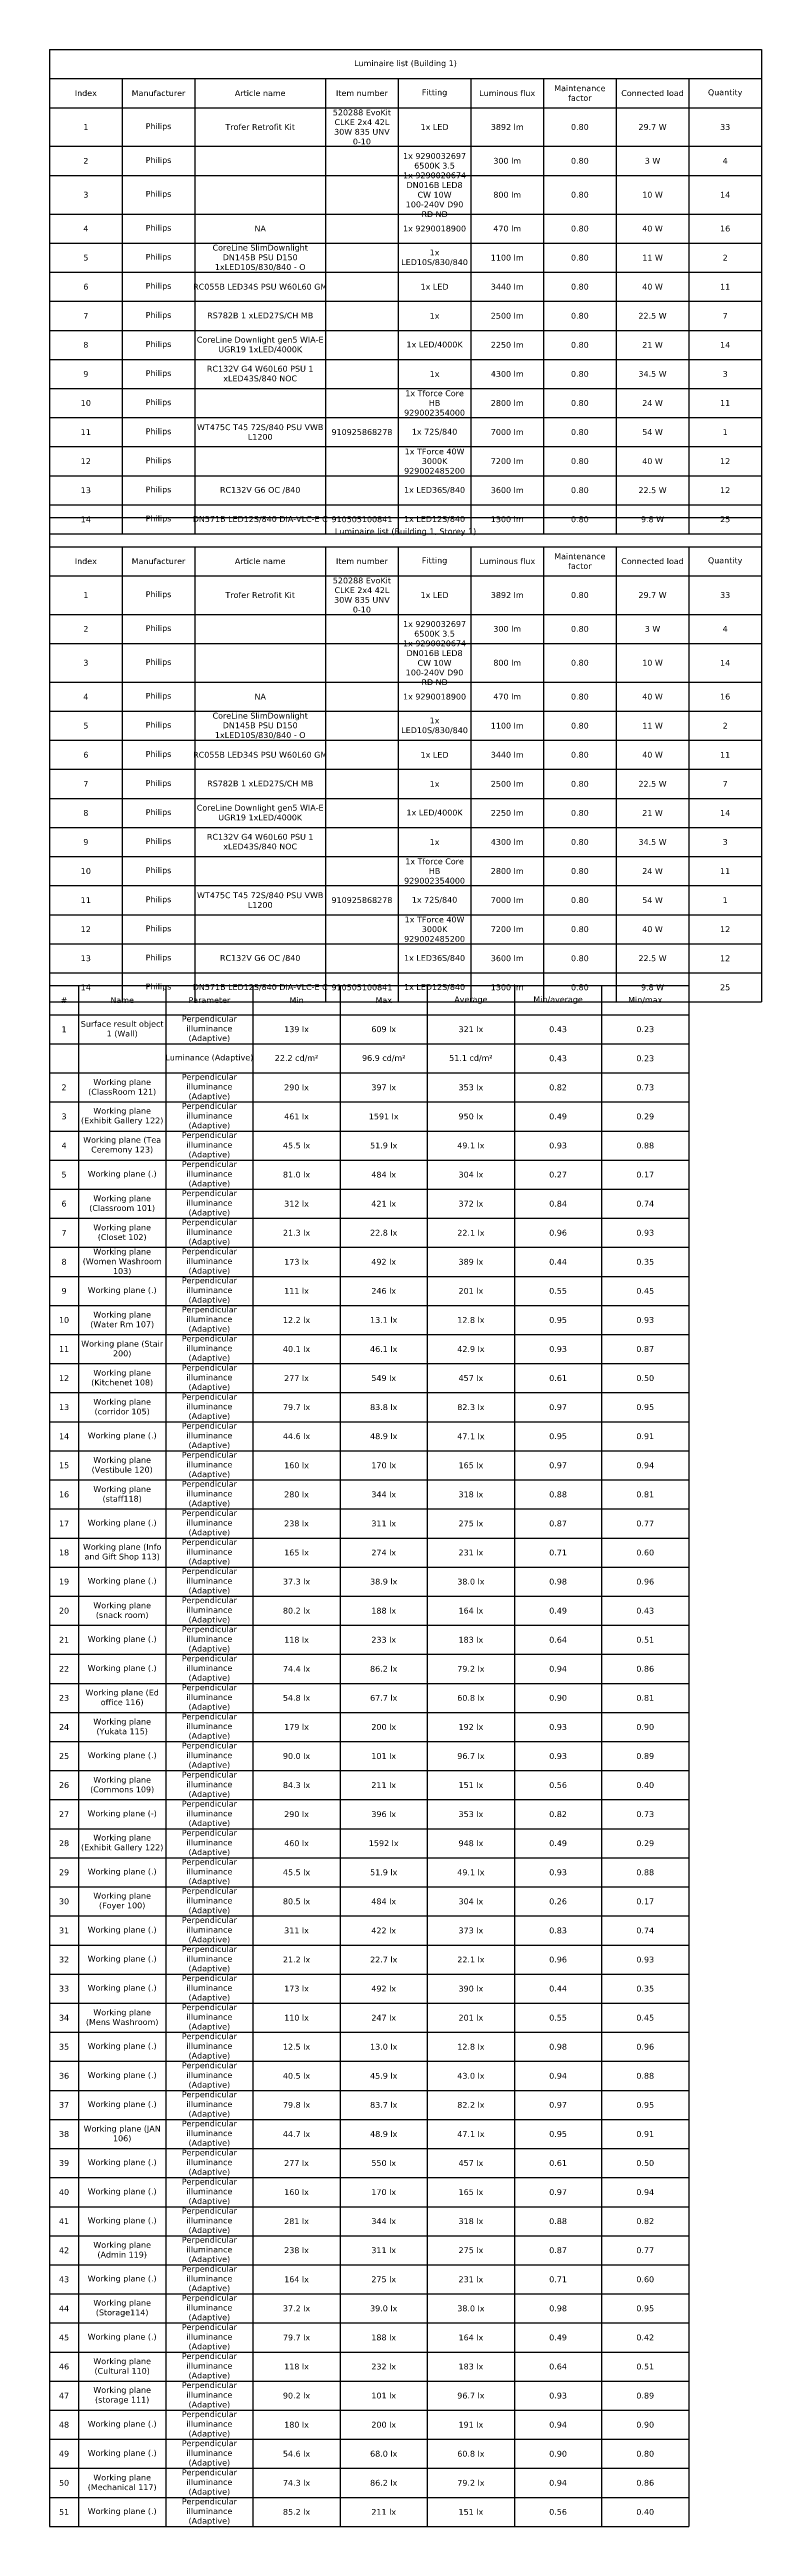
# Model space of a CAD drawing. Header units: inches. Extents: x 0 to 80, y -15 to 299.
# Drawn here: x 55.3 to 79.8, y 213.5 to 298.7 of the extents above.
import ezdxf

# ---------------------------------------------------------------- set-up
doc = ezdxf.new("R2010")
doc.units = ezdxf.units.IN
doc.header["$MEASUREMENT"] = 0
doc.layers.add('DLX_BLD0_LUMKEY', color=7, linetype='Continuous', true_color=0x969696)
doc.layers.add('DLX_BLD0_RESKEY', color=7, linetype='Continuous', true_color=0x707070)
doc.styles.add('TableTextStyle', font='')
doc.styles.get('TableTextStyle').set_extended_font_data('VERDANA.TTF')

# ---------------------------------------------------------------- blocks, each defined once
blk = doc.blocks.new('*T2')
at = {"layer": 'DLX_BLD0_LUMKEY', "color": 0, "linetype": 'ByBlock', "lineweight": -2}
for p, q in [((0, 0), (24.5, 0)), ((0, 0), (0, -16.659)), ((24.5, 0), (24.5, -16.659)), ((0, -1), (24.5, -1)), ((2.5, -1), (2.5, -16.659)), ((5, -1), (5, -16.659)), ((9.5, -1), (9.5, -16.659)), ((12, -1), (12, -16.659)), ((14.5, -1), (14.5, -16.659)), ((17, -1), (17, -16.659)), ((19.5, -1), (19.5, -16.659)), ((22, -1), (22, -16.659)), ((0, -2), (24.5, -2)), ((0, -3.329), (24.5, -3.329)), ((0, -4.329), (24.5, -4.329)), ((0, -5.659), (24.5, -5.659)), ((0, -6.659), (24.5, -6.659)), ((0, -7.659), (24.5, -7.659)), ((0, -8.659), (24.5, -8.659)), ((0, -9.659), (24.5, -9.659)), ((0, -10.659), (24.5, -10.659)), ((0, -11.659), (24.5, -11.659)), ((0, -12.659), (24.5, -12.659)), ((0, -13.659), (24.5, -13.659)), ((0, -14.659), (24.5, -14.659)), ((0, -15.659), (24.5, -15.659)), ((0, -16.659), (24.5, -16.659))]:
    blk.add_line(p, q, dxfattribs=at)
at = {"layer": 'DLX_BLD0_LUMKEY', "color": 0, "char_height": 0.2, "attachment_point": 5, "style": 'TableTextStyle'}
for s, insert, width in [('Luminaire list (Building 1)', (12.25, -0.5), 24.38), ('Index', (1.25, -1.5), 2.38), ('Manufacturer', (3.75, -1.5), 2.38), ('Article name', (7.25, -1.5), 4.38), ('Item number', (10.75, -1.5), 2.38), ('Fitting', (13.25, -1.5), 2.38), ('Luminous flux', (15.75, -1.5), 2.38), ('Maintenance factor', (18.25, -1.5), 2.38), ('Connected load', (20.75, -1.5), 2.38), ('Quantity', (23.25, -1.5), 2.38), ('Philips', (3.75, -2.665), 2.38), ('Trofer Retrofit Kit', (7.25, -2.665), 4.38), ('520288 EvoKit CLKE 2x4 42L 30W 835 UNV 0-10', (10.75, -2.665), 2.38), ('3892 lm', (15.75, -2.665), 2.38), ('1', (1.25, -2.665), 2.38), ('1x LED', (13.25, -2.665), 2.38), ('0.80', (18.25, -2.665), 2.38), ('29.7 W', (20.75, -2.665), 2.38), ('33', (23.25, -2.665), 2.38), ('2', (1.25, -3.829), 2.38), ('Philips', (3.75, -3.829), 2.38), ('1x 9290032697 6500K 3.5', (13.25, -3.829), 2.38), ('1x 9290020674 DN016B LED8 CW 10W 100-240V D90 RD ND', (13.25, -4.994), 2.38), ('300 lm', (15.75, -3.829), 2.38), ('0.80', (18.25, -3.829), 2.38), ('3 W', (20.75, -3.829), 2.38), ('4', (23.25, -3.829), 2.38), ('3', (1.25, -4.994), 2.38), ('Philips', (3.75, -4.994), 2.38), ('800 lm', (15.75, -4.994), 2.38), ('0.80', (18.25, -4.994), 2.38), ('10 W', (20.75, -4.994), 2.38), ('14', (23.25, -4.994), 2.38), ('4', (1.25, -6.159), 2.38), ('Philips', (3.75, -6.159), 2.38), ('CoreLine SlimDownlight DN145B PSU D150 1xLED10S/830/840 - O', (7.25, -7.159), 4.38), ('NA', (7.25, -6.159), 4.38), ('1x 9290018900', (13.25, -6.159), 2.38), ('470 lm', (15.75, -6.159), 2.38), ('0.80', (18.25, -6.159), 2.38), ('40 W', (20.75, -6.159), 2.38), ('16', (23.25, -6.159), 2.38), ('5', (1.25, -7.159), 2.38), ('Philips', (3.75, -7.159), 2.38), ('1x LED10S/830/840', (13.25, -7.159), 2.38), ('1100 lm', (15.75, -7.159), 2.38), ('0.80', (18.25, -7.159), 2.38), ('11 W', (20.75, -7.159), 2.38), ('2', (23.25, -7.159), 2.38), ('6', (1.25, -8.159), 2.38), ('Philips', (3.75, -8.159), 2.38), ('RC055B LED34S PSU W60L60 GM', (7.25, -8.159), 4.38), ('1x LED', (13.25, -8.159), 2.38), ('3440 lm', (15.75, -8.159), 2.38), ('0.80', (18.25, -8.159), 2.38), ('40 W', (20.75, -8.159), 2.38), ('11', (23.25, -8.159), 2.38), ('7', (1.25, -9.159), 2.38), ('Philips', (3.75, -9.159), 2.38), ('RS782B 1 xLED27S/CH MB', (7.25, -9.159), 4.38), ('1x ', (13.25, -9.159), 2.38), ('2500 lm', (15.75, -9.159), 2.38), ('0.80', (18.25, -9.159), 2.38), ('22.5 W', (20.75, -9.159), 2.38), ('7', (23.25, -9.159), 2.38), ('8', (1.25, -10.159), 2.38), ('Philips', (3.75, -10.159), 2.38), ('CoreLine Downlight gen5 WIA-E UGR19 1xLED/4000K', (7.25, -10.159), 4.38), ('1x LED/4000K', (13.25, -10.159), 2.38), ('2250 lm', (15.75, -10.159), 2.38), ('0.80', (18.25, -10.159), 2.38), ('21 W', (20.75, -10.159), 2.38), ('14', (23.25, -10.159), 2.38), ('9', (1.25, -11.159), 2.38), ('Philips', (3.75, -11.159), 2.38), ('RC132V G4 W60L60 PSU 1 xLED43S/840 NOC', (7.25, -11.159), 4.38), ('1x ', (13.25, -11.159), 2.38), ('4300 lm', (15.75, -11.159), 2.38), ('0.80', (18.25, -11.159), 2.38), ('34.5 W', (20.75, -11.159), 2.38), ('3', (23.25, -11.159), 2.38), ('1x Tforce Core HB 929002354000', (13.25, -12.159), 2.38), ('10', (1.25, -12.159), 2.38), ('Philips', (3.75, -12.159), 2.38), ('2800 lm', (15.75, -12.159), 2.38), ('0.80', (18.25, -12.159), 2.38), ('24 W', (20.75, -12.159), 2.38), ('11', (23.25, -12.159), 2.38), ('11', (1.25, -13.159), 2.38), ('Philips', (3.75, -13.159), 2.38), ('WT475C T45 72S/840 PSU VWB L1200', (7.25, -13.159), 4.38), ('910925868278', (10.75, -13.159), 2.38), ('1x 72S/840', (13.25, -13.159), 2.38), ('7000 lm', (15.75, -13.159), 2.38), ('0.80', (18.25, -13.159), 2.38), ('54 W', (20.75, -13.159), 2.38), ('1', (23.25, -13.159), 2.38), ('12', (1.25, -14.159), 2.38), ('Philips', (3.75, -14.159), 2.38), ('1x TForce 40W 3000K 929002485200', (13.25, -14.159), 2.38), ('7200 lm', (15.75, -14.159), 2.38), ('0.80', (18.25, -14.159), 2.38), ('40 W', (20.75, -14.159), 2.38), ('12', (23.25, -14.159), 2.38), ('13', (1.25, -15.159), 2.38), ('Philips', (3.75, -15.159), 2.38), ('RC132V G6 OC /840', (7.25, -15.159), 4.38), ('1x LED36S/840', (13.25, -15.159), 2.38), ('3600 lm', (15.75, -15.159), 2.38), ('0.80', (18.25, -15.159), 2.38), ('22.5 W', (20.75, -15.159), 2.38), ('12', (23.25, -15.159), 2.38), ('14', (1.25, -16.159), 2.38), ('Philips', (3.75, -16.159), 2.38), ('DN571B LED12S/840 DIA-VLC-E C', (7.25, -16.159), 4.38), ('910505100841', (10.75, -16.159), 2.38), ('1x LED12S/840', (13.25, -16.159), 2.38), ('1300 lm', (15.75, -16.159), 2.38), ('0.80', (18.25, -16.159), 2.38), ('9.8 W', (20.75, -16.159), 2.38), ('25', (23.25, -16.159), 2.38)]:
    blk.add_mtext(s, dxfattribs=dict(at, insert=insert, width=width))
blk = doc.blocks.new('*T3')
at = {"layer": 'DLX_BLD0_LUMKEY', "color": 0, "linetype": 'ByBlock', "lineweight": -2}
for p, q in [((0, 0), (24.5, 0)), ((0, 0), (0, -16.659)), ((24.5, 0), (24.5, -16.659)), ((0, -1), (24.5, -1)), ((2.5, -1), (2.5, -16.659)), ((5, -1), (5, -16.659)), ((9.5, -1), (9.5, -16.659)), ((12, -1), (12, -16.659)), ((14.5, -1), (14.5, -16.659)), ((17, -1), (17, -16.659)), ((19.5, -1), (19.5, -16.659)), ((22, -1), (22, -16.659)), ((0, -2), (24.5, -2)), ((0, -3.329), (24.5, -3.329)), ((0, -4.329), (24.5, -4.329)), ((0, -5.659), (24.5, -5.659)), ((0, -6.659), (24.5, -6.659)), ((0, -7.659), (24.5, -7.659)), ((0, -8.659), (24.5, -8.659)), ((0, -9.659), (24.5, -9.659)), ((0, -10.659), (24.5, -10.659)), ((0, -11.659), (24.5, -11.659)), ((0, -12.659), (24.5, -12.659)), ((0, -13.659), (24.5, -13.659)), ((0, -14.659), (24.5, -14.659)), ((0, -15.659), (24.5, -15.659)), ((0, -16.659), (24.5, -16.659))]:
    blk.add_line(p, q, dxfattribs=at)
at = {"layer": 'DLX_BLD0_LUMKEY', "color": 0, "char_height": 0.2, "attachment_point": 5, "style": 'TableTextStyle'}
for s, insert, width in [('Luminaire list (Building 1, Storey 1)', (12.25, -0.5), 24.38), ('Index', (1.25, -1.5), 2.38), ('Manufacturer', (3.75, -1.5), 2.38), ('Article name', (7.25, -1.5), 4.38), ('Item number', (10.75, -1.5), 2.38), ('Fitting', (13.25, -1.5), 2.38), ('Luminous flux', (15.75, -1.5), 2.38), ('Maintenance factor', (18.25, -1.5), 2.38), ('Connected load', (20.75, -1.5), 2.38), ('Quantity', (23.25, -1.5), 2.38), ('Philips', (3.75, -2.665), 2.38), ('Trofer Retrofit Kit', (7.25, -2.665), 4.38), ('520288 EvoKit CLKE 2x4 42L 30W 835 UNV 0-10', (10.75, -2.665), 2.38), ('3892 lm', (15.75, -2.665), 2.38), ('1', (1.25, -2.665), 2.38), ('1x LED', (13.25, -2.665), 2.38), ('0.80', (18.25, -2.665), 2.38), ('29.7 W', (20.75, -2.665), 2.38), ('33', (23.25, -2.665), 2.38), ('2', (1.25, -3.829), 2.38), ('Philips', (3.75, -3.829), 2.38), ('1x 9290032697 6500K 3.5', (13.25, -3.829), 2.38), ('1x 9290020674 DN016B LED8 CW 10W 100-240V D90 RD ND', (13.25, -4.994), 2.38), ('300 lm', (15.75, -3.829), 2.38), ('0.80', (18.25, -3.829), 2.38), ('3 W', (20.75, -3.829), 2.38), ('4', (23.25, -3.829), 2.38), ('3', (1.25, -4.994), 2.38), ('Philips', (3.75, -4.994), 2.38), ('800 lm', (15.75, -4.994), 2.38), ('0.80', (18.25, -4.994), 2.38), ('10 W', (20.75, -4.994), 2.38), ('14', (23.25, -4.994), 2.38), ('4', (1.25, -6.159), 2.38), ('Philips', (3.75, -6.159), 2.38), ('CoreLine SlimDownlight DN145B PSU D150 1xLED10S/830/840 - O', (7.25, -7.159), 4.38), ('NA', (7.25, -6.159), 4.38), ('1x 9290018900', (13.25, -6.159), 2.38), ('470 lm', (15.75, -6.159), 2.38), ('0.80', (18.25, -6.159), 2.38), ('40 W', (20.75, -6.159), 2.38), ('16', (23.25, -6.159), 2.38), ('5', (1.25, -7.159), 2.38), ('Philips', (3.75, -7.159), 2.38), ('1x LED10S/830/840', (13.25, -7.159), 2.38), ('1100 lm', (15.75, -7.159), 2.38), ('0.80', (18.25, -7.159), 2.38), ('11 W', (20.75, -7.159), 2.38), ('2', (23.25, -7.159), 2.38), ('6', (1.25, -8.159), 2.38), ('Philips', (3.75, -8.159), 2.38), ('RC055B LED34S PSU W60L60 GM', (7.25, -8.159), 4.38), ('1x LED', (13.25, -8.159), 2.38), ('3440 lm', (15.75, -8.159), 2.38), ('0.80', (18.25, -8.159), 2.38), ('40 W', (20.75, -8.159), 2.38), ('11', (23.25, -8.159), 2.38), ('7', (1.25, -9.159), 2.38), ('Philips', (3.75, -9.159), 2.38), ('RS782B 1 xLED27S/CH MB', (7.25, -9.159), 4.38), ('1x ', (13.25, -9.159), 2.38), ('2500 lm', (15.75, -9.159), 2.38), ('0.80', (18.25, -9.159), 2.38), ('22.5 W', (20.75, -9.159), 2.38), ('7', (23.25, -9.159), 2.38), ('8', (1.25, -10.159), 2.38), ('Philips', (3.75, -10.159), 2.38), ('CoreLine Downlight gen5 WIA-E UGR19 1xLED/4000K', (7.25, -10.159), 4.38), ('1x LED/4000K', (13.25, -10.159), 2.38), ('2250 lm', (15.75, -10.159), 2.38), ('0.80', (18.25, -10.159), 2.38), ('21 W', (20.75, -10.159), 2.38), ('14', (23.25, -10.159), 2.38), ('9', (1.25, -11.159), 2.38), ('Philips', (3.75, -11.159), 2.38), ('RC132V G4 W60L60 PSU 1 xLED43S/840 NOC', (7.25, -11.159), 4.38), ('1x ', (13.25, -11.159), 2.38), ('4300 lm', (15.75, -11.159), 2.38), ('0.80', (18.25, -11.159), 2.38), ('34.5 W', (20.75, -11.159), 2.38), ('3', (23.25, -11.159), 2.38), ('1x Tforce Core HB 929002354000', (13.25, -12.159), 2.38), ('10', (1.25, -12.159), 2.38), ('Philips', (3.75, -12.159), 2.38), ('2800 lm', (15.75, -12.159), 2.38), ('0.80', (18.25, -12.159), 2.38), ('24 W', (20.75, -12.159), 2.38), ('11', (23.25, -12.159), 2.38), ('11', (1.25, -13.159), 2.38), ('Philips', (3.75, -13.159), 2.38), ('WT475C T45 72S/840 PSU VWB L1200', (7.25, -13.159), 4.38), ('910925868278', (10.75, -13.159), 2.38), ('1x 72S/840', (13.25, -13.159), 2.38), ('7000 lm', (15.75, -13.159), 2.38), ('0.80', (18.25, -13.159), 2.38), ('54 W', (20.75, -13.159), 2.38), ('1', (23.25, -13.159), 2.38), ('12', (1.25, -14.159), 2.38), ('Philips', (3.75, -14.159), 2.38), ('1x TForce 40W 3000K 929002485200', (13.25, -14.159), 2.38), ('7200 lm', (15.75, -14.159), 2.38), ('0.80', (18.25, -14.159), 2.38), ('40 W', (20.75, -14.159), 2.38), ('12', (23.25, -14.159), 2.38), ('13', (1.25, -15.159), 2.38), ('Philips', (3.75, -15.159), 2.38), ('RC132V G6 OC /840', (7.25, -15.159), 4.38), ('1x LED36S/840', (13.25, -15.159), 2.38), ('3600 lm', (15.75, -15.159), 2.38), ('0.80', (18.25, -15.159), 2.38), ('22.5 W', (20.75, -15.159), 2.38), ('12', (23.25, -15.159), 2.38), ('14', (1.25, -16.159), 2.38), ('Philips', (3.75, -16.159), 2.38), ('DN571B LED12S/840 DIA-VLC-E C', (7.25, -16.159), 4.38), ('910505100841', (10.75, -16.159), 2.38), ('1x LED12S/840', (13.25, -16.159), 2.38), ('1300 lm', (15.75, -16.159), 2.38), ('0.80', (18.25, -16.159), 2.38), ('9.8 W', (20.75, -16.159), 2.38), ('25', (23.25, -16.159), 2.38)]:
    blk.add_mtext(s, dxfattribs=dict(at, insert=insert, width=width))
blk = doc.blocks.new('*T4')
at = {"layer": 'DLX_BLD0_RESKEY', "color": 0, "linetype": 'ByBlock', "lineweight": -2}
for p, q in [((0, 0), (22, 0)), ((0, 0), (0, -53)), ((1, 0), (1, -53)), ((4, 0), (4, -53)), ((7, 0), (7, -53)), ((10, 0), (10, -53)), ((13, 0), (13, -53)), ((16, 0), (16, -53)), ((19, 0), (19, -53)), ((22, 0), (22, -53)), ((0, -1), (22, -1)), ((0, -2), (22, -2)), ((0, -3), (22, -3)), ((0, -4), (22, -4)), ((0, -5), (22, -5)), ((0, -6), (22, -6)), ((0, -7), (22, -7)), ((0, -8), (22, -8)), ((0, -9), (22, -9)), ((0, -10), (22, -10)), ((0, -11), (22, -11)), ((0, -12), (22, -12)), ((0, -13), (22, -13)), ((0, -14), (22, -14)), ((0, -15), (22, -15)), ((0, -16), (22, -16)), ((0, -17), (22, -17)), ((0, -18), (22, -18)), ((0, -19), (22, -19)), ((0, -20), (22, -20)), ((0, -21), (22, -21)), ((0, -22), (22, -22)), ((0, -23), (22, -23)), ((0, -24), (22, -24)), ((0, -25), (22, -25)), ((0, -26), (22, -26)), ((0, -27), (22, -27)), ((0, -28), (22, -28)), ((0, -29), (22, -29)), ((0, -30), (22, -30)), ((0, -31), (22, -31)), ((0, -32), (22, -32)), ((0, -33), (22, -33)), ((0, -34), (22, -34)), ((0, -35), (22, -35)), ((0, -36), (22, -36)), ((0, -37), (22, -37)), ((0, -38), (22, -38)), ((0, -39), (22, -39)), ((0, -40), (22, -40)), ((0, -41), (22, -41)), ((0, -42), (22, -42)), ((0, -43), (22, -43)), ((0, -44), (22, -44)), ((0, -45), (22, -45)), ((0, -46), (22, -46)), ((0, -47), (22, -47)), ((0, -48), (22, -48)), ((0, -49), (22, -49)), ((0, -50), (22, -50)), ((0, -51), (22, -51)), ((0, -52), (22, -52)), ((0, -53), (22, -53))]:
    blk.add_line(p, q, dxfattribs=at)
at = {"layer": 'DLX_BLD0_RESKEY', "color": 0, "char_height": 0.2, "attachment_point": 5, "style": 'TableTextStyle'}
for s, insert, width in [('#', (0.5, -0.5), 0.88), ('Name', (2.5, -0.5), 2.88), ('Parameter', (5.5, -0.5), 2.88), ('Min', (8.5, -0.5), 2.88), ('Max', (11.5, -0.5), 2.88), ('Average', (14.5, -0.5), 2.88), ('Min/average', (17.5, -0.5), 2.88), ('Min/max', (20.5, -0.5), 2.88), ('1', (0.5, -1.5), 0.88), ('Surface result object 1 (Wall)', (2.5, -1.5), 2.88), ('Perpendicular illuminance (Adaptive)', (5.5, -1.5), 2.88), ('139 lx', (8.5, -1.5), 2.88), ('609 lx', (11.5, -1.5), 2.88), ('321 lx', (14.5, -1.5), 2.88), ('0.43', (17.5, -1.5), 2.88), ('0.23', (20.5, -1.5), 2.88), ('Luminance (Adaptive)', (5.5, -2.5), 2.88), ('22.2 cd/m²', (8.5, -2.5), 2.88), ('96.9 cd/m²', (11.5, -2.5), 2.88), ('51.1 cd/m²', (14.5, -2.5), 2.88), ('0.43', (17.5, -2.5), 2.88), ('0.23', (20.5, -2.5), 2.88), ('2', (0.5, -3.5), 0.88), ('Working plane (ClassRoom 121)', (2.5, -3.5), 2.88), ('Perpendicular illuminance (Adaptive)', (5.5, -3.5), 2.88), ('290 lx', (8.5, -3.5), 2.88), ('397 lx', (11.5, -3.5), 2.88), ('353 lx', (14.5, -3.5), 2.88), ('0.82', (17.5, -3.5), 2.88), ('0.73', (20.5, -3.5), 2.88), ('Working plane (Exhibit Gallery 122)', (2.5, -4.5), 2.88), ('Perpendicular illuminance (Adaptive)', (5.5, -4.5), 2.88), ('3', (0.5, -4.5), 0.88), ('Perpendicular illuminance (Adaptive)', (5.5, -5.5), 2.88), ('461 lx', (8.5, -4.5), 2.88), ('1591 lx', (11.5, -4.5), 2.88), ('950 lx', (14.5, -4.5), 2.88), ('0.49', (17.5, -4.5), 2.88), ('0.29', (20.5, -4.5), 2.88), ('4', (0.5, -5.5), 0.88), ('Working plane (Tea Ceremony 123)', (2.5, -5.5), 2.88), ('45.5 lx', (8.5, -5.5), 2.88), ('51.9 lx', (11.5, -5.5), 2.88), ('49.1 lx', (14.5, -5.5), 2.88), ('0.93', (17.5, -5.5), 2.88), ('0.88', (20.5, -5.5), 2.88), ('5', (0.5, -6.5), 0.88), ('Working plane (.)', (2.5, -6.5), 2.88), ('Perpendicular illuminance (Adaptive)', (5.5, -6.5), 2.88), ('81.0 lx', (8.5, -6.5), 2.88), ('484 lx', (11.5, -6.5), 2.88), ('304 lx', (14.5, -6.5), 2.88), ('0.27', (17.5, -6.5), 2.88), ('0.17', (20.5, -6.5), 2.88), ('6', (0.5, -7.5), 0.88), ('Working plane (Classroom 101)', (2.5, -7.5), 2.88), ('Perpendicular illuminance (Adaptive)', (5.5, -7.5), 2.88), ('312 lx', (8.5, -7.5), 2.88), ('421 lx', (11.5, -7.5), 2.88), ('372 lx', (14.5, -7.5), 2.88), ('0.84', (17.5, -7.5), 2.88), ('0.74', (20.5, -7.5), 2.88), ('7', (0.5, -8.5), 0.88), ('Working plane (Closet 102)', (2.5, -8.5), 2.88), ('Perpendicular illuminance (Adaptive)', (5.5, -8.5), 2.88), ('21.3 lx', (8.5, -8.5), 2.88), ('22.8 lx', (11.5, -8.5), 2.88), ('22.1 lx', (14.5, -8.5), 2.88), ('0.96', (17.5, -8.5), 2.88), ('0.93', (20.5, -8.5), 2.88), ('Working plane (Women Washroom 103)', (2.5, -9.5), 2.88), ('Perpendicular illuminance (Adaptive)', (5.5, -9.5), 2.88), ('8', (0.5, -9.5), 0.88), ('Perpendicular illuminance (Adaptive)', (5.5, -10.5), 2.88), ('173 lx', (8.5, -9.5), 2.88), ('492 lx', (11.5, -9.5), 2.88), ('389 lx', (14.5, -9.5), 2.88), ('0.44', (17.5, -9.5), 2.88), ('0.35', (20.5, -9.5), 2.88), ('9', (0.5, -10.5), 0.88), ('Working plane (.)', (2.5, -10.5), 2.88), ('Perpendicular illuminance (Adaptive)', (5.5, -11.5), 2.88), ('111 lx', (8.5, -10.5), 2.88), ('246 lx', (11.5, -10.5), 2.88), ('201 lx', (14.5, -10.5), 2.88), ('0.55', (17.5, -10.5), 2.88), ('0.45', (20.5, -10.5), 2.88), ('10', (0.5, -11.5), 0.88), ('Working plane (Water Rm 107)', (2.5, -11.5), 2.88), ('12.2 lx', (8.5, -11.5), 2.88), ('13.1 lx', (11.5, -11.5), 2.88), ('12.8 lx', (14.5, -11.5), 2.88), ('0.95', (17.5, -11.5), 2.88), ('0.93', (20.5, -11.5), 2.88), ('11', (0.5, -12.5), 0.88), ('Working plane (Stair 200)', (2.5, -12.5), 2.88), ('Perpendicular illuminance (Adaptive)', (5.5, -12.5), 2.88), ('40.1 lx', (8.5, -12.5), 2.88), ('46.1 lx', (11.5, -12.5), 2.88), ('42.9 lx', (14.5, -12.5), 2.88), ('0.93', (17.5, -12.5), 2.88), ('0.87', (20.5, -12.5), 2.88), ('12', (0.5, -13.5), 0.88), ('Working plane (Kitchenet 108)', (2.5, -13.5), 2.88), ('Perpendicular illuminance (Adaptive)', (5.5, -13.5), 2.88), ('277 lx', (8.5, -13.5), 2.88), ('549 lx', (11.5, -13.5), 2.88), ('457 lx', (14.5, -13.5), 2.88), ('0.61', (17.5, -13.5), 2.88), ('0.50', (20.5, -13.5), 2.88), ('13', (0.5, -14.5), 0.88), ('Working plane (corridor 105)', (2.5, -14.5), 2.88), ('Perpendicular illuminance (Adaptive)', (5.5, -14.5), 2.88), ('79.7 lx', (8.5, -14.5), 2.88), ('83.8 lx', (11.5, -14.5), 2.88), ('82.3 lx', (14.5, -14.5), 2.88), ('0.97', (17.5, -14.5), 2.88), ('0.95', (20.5, -14.5), 2.88), ('Perpendicular illuminance (Adaptive)', (5.5, -15.5), 2.88), ('14', (0.5, -15.5), 0.88), ('Working plane (.)', (2.5, -15.5), 2.88), ('Perpendicular illuminance (Adaptive)', (5.5, -16.5), 2.88), ('44.6 lx', (8.5, -15.5), 2.88), ('48.9 lx', (11.5, -15.5), 2.88), ('47.1 lx', (14.5, -15.5), 2.88), ('0.95', (17.5, -15.5), 2.88), ('0.91', (20.5, -15.5), 2.88), ('15', (0.5, -16.5), 0.88), ('Working plane (Vestibule 120)', (2.5, -16.5), 2.88), ('Perpendicular illuminance (Adaptive)', (5.5, -17.5), 2.88), ('160 lx', (8.5, -16.5), 2.88), ('170 lx', (11.5, -16.5), 2.88), ('165 lx', (14.5, -16.5), 2.88), ('0.97', (17.5, -16.5), 2.88), ('0.94', (20.5, -16.5), 2.88), ('16', (0.5, -17.5), 0.88), ('Working plane (staff118)', (2.5, -17.5), 2.88), ('280 lx', (8.5, -17.5), 2.88), ('344 lx', (11.5, -17.5), 2.88), ('318 lx', (14.5, -17.5), 2.88), ('0.88', (17.5, -17.5), 2.88), ('0.81', (20.5, -17.5), 2.88), ('17', (0.5, -18.5), 0.88), ('Working plane (.)', (2.5, -18.5), 2.88), ('Perpendicular illuminance (Adaptive)', (5.5, -18.5), 2.88), ('238 lx', (8.5, -18.5), 2.88), ('311 lx', (11.5, -18.5), 2.88), ('275 lx', (14.5, -18.5), 2.88), ('0.87', (17.5, -18.5), 2.88), ('0.77', (20.5, -18.5), 2.88), ('18', (0.5, -19.5), 0.88), ('Working plane (Info and Gift Shop 113)', (2.5, -19.5), 2.88), ('Perpendicular illuminance (Adaptive)', (5.5, -19.5), 2.88), ('165 lx', (8.5, -19.5), 2.88), ('274 lx', (11.5, -19.5), 2.88), ('231 lx', (14.5, -19.5), 2.88), ('0.71', (17.5, -19.5), 2.88), ('0.60', (20.5, -19.5), 2.88), ('19', (0.5, -20.5), 0.88), ('Working plane (.)', (2.5, -20.5), 2.88), ('Perpendicular illuminance (Adaptive)', (5.5, -20.5), 2.88), ('37.3 lx', (8.5, -20.5), 2.88), ('38.9 lx', (11.5, -20.5), 2.88), ('38.0 lx', (14.5, -20.5), 2.88), ('0.98', (17.5, -20.5), 2.88), ('0.96', (20.5, -20.5), 2.88), ('Working plane (snack room)', (2.5, -21.5), 2.88), ('Perpendicular illuminance (Adaptive)', (5.5, -21.5), 2.88), ('20', (0.5, -21.5), 0.88), ('Perpendicular illuminance (Adaptive)', (5.5, -22.5), 2.88), ('80.2 lx', (8.5, -21.5), 2.88), ('188 lx', (11.5, -21.5), 2.88), ('164 lx', (14.5, -21.5), 2.88), ('0.49', (17.5, -21.5), 2.88), ('0.43', (20.5, -21.5), 2.88), ('21', (0.5, -22.5), 0.88), ('Working plane (.)', (2.5, -22.5), 2.88), ('118 lx', (8.5, -22.5), 2.88), ('233 lx', (11.5, -22.5), 2.88), ('183 lx', (14.5, -22.5), 2.88), ('0.64', (17.5, -22.5), 2.88), ('0.51', (20.5, -22.5), 2.88), ('22', (0.5, -23.5), 0.88), ('Working plane (.)', (2.5, -23.5), 2.88), ('Perpendicular illuminance (Adaptive)', (5.5, -23.5), 2.88), ('74.4 lx', (8.5, -23.5), 2.88), ('86.2 lx', (11.5, -23.5), 2.88), ('79.2 lx', (14.5, -23.5), 2.88), ('0.94', (17.5, -23.5), 2.88), ('0.86', (20.5, -23.5), 2.88), ('23', (0.5, -24.5), 0.88), ('Working plane (Ed office 116)', (2.5, -24.5), 2.88), ('Perpendicular illuminance (Adaptive)', (5.5, -24.5), 2.88), ('54.8 lx', (8.5, -24.5), 2.88), ('67.7 lx', (11.5, -24.5), 2.88), ('60.8 lx', (14.5, -24.5), 2.88), ('0.90', (17.5, -24.5), 2.88), ('0.81', (20.5, -24.5), 2.88), ('24', (0.5, -25.5), 0.88), ('Working plane (Yukata 115)', (2.5, -25.5), 2.88), ('Perpendicular illuminance (Adaptive)', (5.5, -25.5), 2.88), ('179 lx', (8.5, -25.5), 2.88), ('200 lx', (11.5, -25.5), 2.88), ('192 lx', (14.5, -25.5), 2.88), ('0.93', (17.5, -25.5), 2.88), ('0.90', (20.5, -25.5), 2.88), ('25', (0.5, -26.5), 0.88), ('Working plane (.)', (2.5, -26.5), 2.88), ('Perpendicular illuminance (Adaptive)', (5.5, -26.5), 2.88), ('90.0 lx', (8.5, -26.5), 2.88), ('101 lx', (11.5, -26.5), 2.88), ('96.7 lx', (14.5, -26.5), 2.88), ('0.93', (17.5, -26.5), 2.88), ('0.89', (20.5, -26.5), 2.88), ('Working plane (Commons 109)', (2.5, -27.5), 2.88), ('Perpendicular illuminance (Adaptive)', (5.5, -27.5), 2.88), ('26', (0.5, -27.5), 0.88), ('Perpendicular illuminance (Adaptive)', (5.5, -28.5), 2.88), ('84.3 lx', (8.5, -27.5), 2.88), ('211 lx', (11.5, -27.5), 2.88), ('151 lx', (14.5, -27.5), 2.88), ('0.56', (17.5, -27.5), 2.88), ('0.40', (20.5, -27.5), 2.88), ('27', (0.5, -28.5), 0.88), ('Working plane (-)', (2.5, -28.5), 2.88), ('290 lx', (8.5, -28.5), 2.88), ('396 lx', (11.5, -28.5), 2.88), ('353 lx', (14.5, -28.5), 2.88), ('0.82', (17.5, -28.5), 2.88), ('0.73', (20.5, -28.5), 2.88), ('28', (0.5, -29.5), 0.88), ('Working plane (Exhibit Gallery 122)', (2.5, -29.5), 2.88), ('Perpendicular illuminance (Adaptive)', (5.5, -29.5), 2.88), ('460 lx', (8.5, -29.5), 2.88), ('1592 lx', (11.5, -29.5), 2.88), ('948 lx', (14.5, -29.5), 2.88), ('0.49', (17.5, -29.5), 2.88), ('0.29', (20.5, -29.5), 2.88), ('29', (0.5, -30.5), 0.88), ('Working plane (.)', (2.5, -30.5), 2.88), ('Perpendicular illuminance (Adaptive)', (5.5, -30.5), 2.88), ('45.5 lx', (8.5, -30.5), 2.88), ('51.9 lx', (11.5, -30.5), 2.88), ('49.1 lx', (14.5, -30.5), 2.88), ('0.93', (17.5, -30.5), 2.88), ('0.88', (20.5, -30.5), 2.88), ('30', (0.5, -31.5), 0.88), ('Working plane (Foyer 100)', (2.5, -31.5), 2.88), ('Perpendicular illuminance (Adaptive)', (5.5, -31.5), 2.88), ('80.5 lx', (8.5, -31.5), 2.88), ('484 lx', (11.5, -31.5), 2.88), ('304 lx', (14.5, -31.5), 2.88), ('0.26', (17.5, -31.5), 2.88), ('0.17', (20.5, -31.5), 2.88), ('Working plane (.)', (2.5, -32.5), 2.88), ('Perpendicular illuminance (Adaptive)', (5.5, -32.5), 2.88), ('31', (0.5, -32.5), 0.88), ('Perpendicular illuminance (Adaptive)', (5.5, -33.5), 2.88), ('311 lx', (8.5, -32.5), 2.88), ('422 lx', (11.5, -32.5), 2.88), ('373 lx', (14.5, -32.5), 2.88), ('0.83', (17.5, -32.5), 2.88), ('0.74', (20.5, -32.5), 2.88), ('32', (0.5, -33.5), 0.88), ('Working plane (.)', (2.5, -33.5), 2.88), ('Perpendicular illuminance (Adaptive)', (5.5, -34.5), 2.88), ('21.2 lx', (8.5, -33.5), 2.88), ('22.7 lx', (11.5, -33.5), 2.88), ('22.1 lx', (14.5, -33.5), 2.88), ('0.96', (17.5, -33.5), 2.88), ('0.93', (20.5, -33.5), 2.88), ('33', (0.5, -34.5), 0.88), ('Working plane (.)', (2.5, -34.5), 2.88), ('173 lx', (8.5, -34.5), 2.88), ('492 lx', (11.5, -34.5), 2.88), ('390 lx', (14.5, -34.5), 2.88), ('0.44', (17.5, -34.5), 2.88), ('0.35', (20.5, -34.5), 2.88), ('34', (0.5, -35.5), 0.88), ('Working plane (Mens Washroom)', (2.5, -35.5), 2.88), ('Perpendicular illuminance (Adaptive)', (5.5, -35.5), 2.88), ('110 lx', (8.5, -35.5), 2.88), ('247 lx', (11.5, -35.5), 2.88), ('201 lx', (14.5, -35.5), 2.88), ('0.55', (17.5, -35.5), 2.88), ('0.45', (20.5, -35.5), 2.88), ('35', (0.5, -36.5), 0.88), ('Working plane (.)', (2.5, -36.5), 2.88), ('Perpendicular illuminance (Adaptive)', (5.5, -36.5), 2.88), ('12.5 lx', (8.5, -36.5), 2.88), ('13.0 lx', (11.5, -36.5), 2.88), ('12.8 lx', (14.5, -36.5), 2.88), ('0.98', (17.5, -36.5), 2.88), ('0.96', (20.5, -36.5), 2.88), ('36', (0.5, -37.5), 0.88), ('Working plane (.)', (2.5, -37.5), 2.88), ('Perpendicular illuminance (Adaptive)', (5.5, -37.5), 2.88), ('40.5 lx', (8.5, -37.5), 2.88), ('45.9 lx', (11.5, -37.5), 2.88), ('43.0 lx', (14.5, -37.5), 2.88), ('0.94', (17.5, -37.5), 2.88), ('0.88', (20.5, -37.5), 2.88), ('Perpendicular illuminance (Adaptive)', (5.5, -38.5), 2.88), ('37', (0.5, -38.5), 0.88), ('Working plane (.)', (2.5, -38.5), 2.88), ('Perpendicular illuminance (Adaptive)', (5.5, -39.5), 2.88), ('79.8 lx', (8.5, -38.5), 2.88), ('83.7 lx', (11.5, -38.5), 2.88), ('82.2 lx', (14.5, -38.5), 2.88), ('0.97', (17.5, -38.5), 2.88), ('0.95', (20.5, -38.5), 2.88), ('38', (0.5, -39.5), 0.88), ('Working plane (JAN 106)', (2.5, -39.5), 2.88), ('Perpendicular illuminance (Adaptive)', (5.5, -40.5), 2.88), ('44.7 lx', (8.5, -39.5), 2.88), ('48.9 lx', (11.5, -39.5), 2.88), ('47.1 lx', (14.5, -39.5), 2.88), ('0.95', (17.5, -39.5), 2.88), ('0.91', (20.5, -39.5), 2.88), ('39', (0.5, -40.5), 0.88), ('Working plane (.)', (2.5, -40.5), 2.88), ('277 lx', (8.5, -40.5), 2.88), ('550 lx', (11.5, -40.5), 2.88), ('457 lx', (14.5, -40.5), 2.88), ('0.61', (17.5, -40.5), 2.88), ('0.50', (20.5, -40.5), 2.88), ('40', (0.5, -41.5), 0.88), ('Working plane (.)', (2.5, -41.5), 2.88), ('Perpendicular illuminance (Adaptive)', (5.5, -41.5), 2.88), ('160 lx', (8.5, -41.5), 2.88), ('170 lx', (11.5, -41.5), 2.88), ('165 lx', (14.5, -41.5), 2.88), ('0.97', (17.5, -41.5), 2.88), ('0.94', (20.5, -41.5), 2.88), ('41', (0.5, -42.5), 0.88), ('Working plane (.)', (2.5, -42.5), 2.88), ('Perpendicular illuminance (Adaptive)', (5.5, -42.5), 2.88), ('281 lx', (8.5, -42.5), 2.88), ('344 lx', (11.5, -42.5), 2.88), ('318 lx', (14.5, -42.5), 2.88), ('0.88', (17.5, -42.5), 2.88), ('0.82', (20.5, -42.5), 2.88), ('42', (0.5, -43.5), 0.88), ('Working plane (Admin 119)', (2.5, -43.5), 2.88), ('Perpendicular illuminance (Adaptive)', (5.5, -43.5), 2.88), ('238 lx', (8.5, -43.5), 2.88), ('311 lx', (11.5, -43.5), 2.88), ('275 lx', (14.5, -43.5), 2.88), ('0.87', (17.5, -43.5), 2.88), ('0.77', (20.5, -43.5), 2.88), ('Perpendicular illuminance (Adaptive)', (5.5, -44.5), 2.88), ('43', (0.5, -44.5), 0.88), ('Working plane (.)', (2.5, -44.5), 2.88), ('Perpendicular illuminance (Adaptive)', (5.5, -45.5), 2.88), ('164 lx', (8.5, -44.5), 2.88), ('275 lx', (11.5, -44.5), 2.88), ('231 lx', (14.5, -44.5), 2.88), ('0.71', (17.5, -44.5), 2.88), ('0.60', (20.5, -44.5), 2.88), ('44', (0.5, -45.5), 0.88), ('Working plane (Storage114)', (2.5, -45.5), 2.88), ('37.2 lx', (8.5, -45.5), 2.88), ('39.0 lx', (11.5, -45.5), 2.88), ('38.0 lx', (14.5, -45.5), 2.88), ('0.98', (17.5, -45.5), 2.88), ('0.95', (20.5, -45.5), 2.88), ('45', (0.5, -46.5), 0.88), ('Working plane (.)', (2.5, -46.5), 2.88), ('Perpendicular illuminance (Adaptive)', (5.5, -46.5), 2.88), ('79.7 lx', (8.5, -46.5), 2.88), ('188 lx', (11.5, -46.5), 2.88), ('164 lx', (14.5, -46.5), 2.88), ('0.49', (17.5, -46.5), 2.88), ('0.42', (20.5, -46.5), 2.88), ('46', (0.5, -47.5), 0.88), ('Working plane (Cultural 110)', (2.5, -47.5), 2.88), ('Perpendicular illuminance (Adaptive)', (5.5, -47.5), 2.88), ('118 lx', (8.5, -47.5), 2.88), ('232 lx', (11.5, -47.5), 2.88), ('183 lx', (14.5, -47.5), 2.88), ('0.64', (17.5, -47.5), 2.88), ('0.51', (20.5, -47.5), 2.88), ('47', (0.5, -48.5), 0.88), ('Working plane (storage 111)', (2.5, -48.5), 2.88), ('Perpendicular illuminance (Adaptive)', (5.5, -48.5), 2.88), ('90.2 lx', (8.5, -48.5), 2.88), ('101 lx', (11.5, -48.5), 2.88), ('96.7 lx', (14.5, -48.5), 2.88), ('0.93', (17.5, -48.5), 2.88), ('0.89', (20.5, -48.5), 2.88), ('48', (0.5, -49.5), 0.88), ('Working plane (.)', (2.5, -49.5), 2.88), ('Perpendicular illuminance (Adaptive)', (5.5, -49.5), 2.88), ('180 lx', (8.5, -49.5), 2.88), ('200 lx', (11.5, -49.5), 2.88), ('191 lx', (14.5, -49.5), 2.88), ('0.94', (17.5, -49.5), 2.88), ('0.90', (20.5, -49.5), 2.88), ('Perpendicular illuminance (Adaptive)', (5.5, -50.5), 2.88), ('49', (0.5, -50.5), 0.88), ('Working plane (.)', (2.5, -50.5), 2.88), ('Perpendicular illuminance (Adaptive)', (5.5, -51.5), 2.88), ('54.6 lx', (8.5, -50.5), 2.88), ('68.0 lx', (11.5, -50.5), 2.88), ('60.8 lx', (14.5, -50.5), 2.88), ('0.90', (17.5, -50.5), 2.88), ('0.80', (20.5, -50.5), 2.88), ('50', (0.5, -51.5), 0.88), ('Working plane (Mechanical 117)', (2.5, -51.5), 2.88), ('74.3 lx', (8.5, -51.5), 2.88), ('86.2 lx', (11.5, -51.5), 2.88), ('79.2 lx', (14.5, -51.5), 2.88), ('0.94', (17.5, -51.5), 2.88), ('0.86', (20.5, -51.5), 2.88), ('51', (0.5, -52.5), 0.88), ('Working plane (.)', (2.5, -52.5), 2.88), ('Perpendicular illuminance (Adaptive)', (5.5, -52.5), 2.88), ('85.2 lx', (8.5, -52.5), 2.88), ('211 lx', (11.5, -52.5), 2.88), ('151 lx', (14.5, -52.5), 2.88), ('0.56', (17.5, -52.5), 2.88), ('0.40', (20.5, -52.5), 2.88)]:
    blk.add_mtext(s, dxfattribs=dict(at, insert=insert, width=width))

msp = doc.modelspace()

# ---------------------------------------------------------------- block references
for name, p in [('*T2', (55.29, 298.671)), ('*T3', (55.29, 282.571)), ('*T4', (55.29, 266.471))]:
    msp.add_blockref(name, p)

doc.saveas('drawing.dxf')
